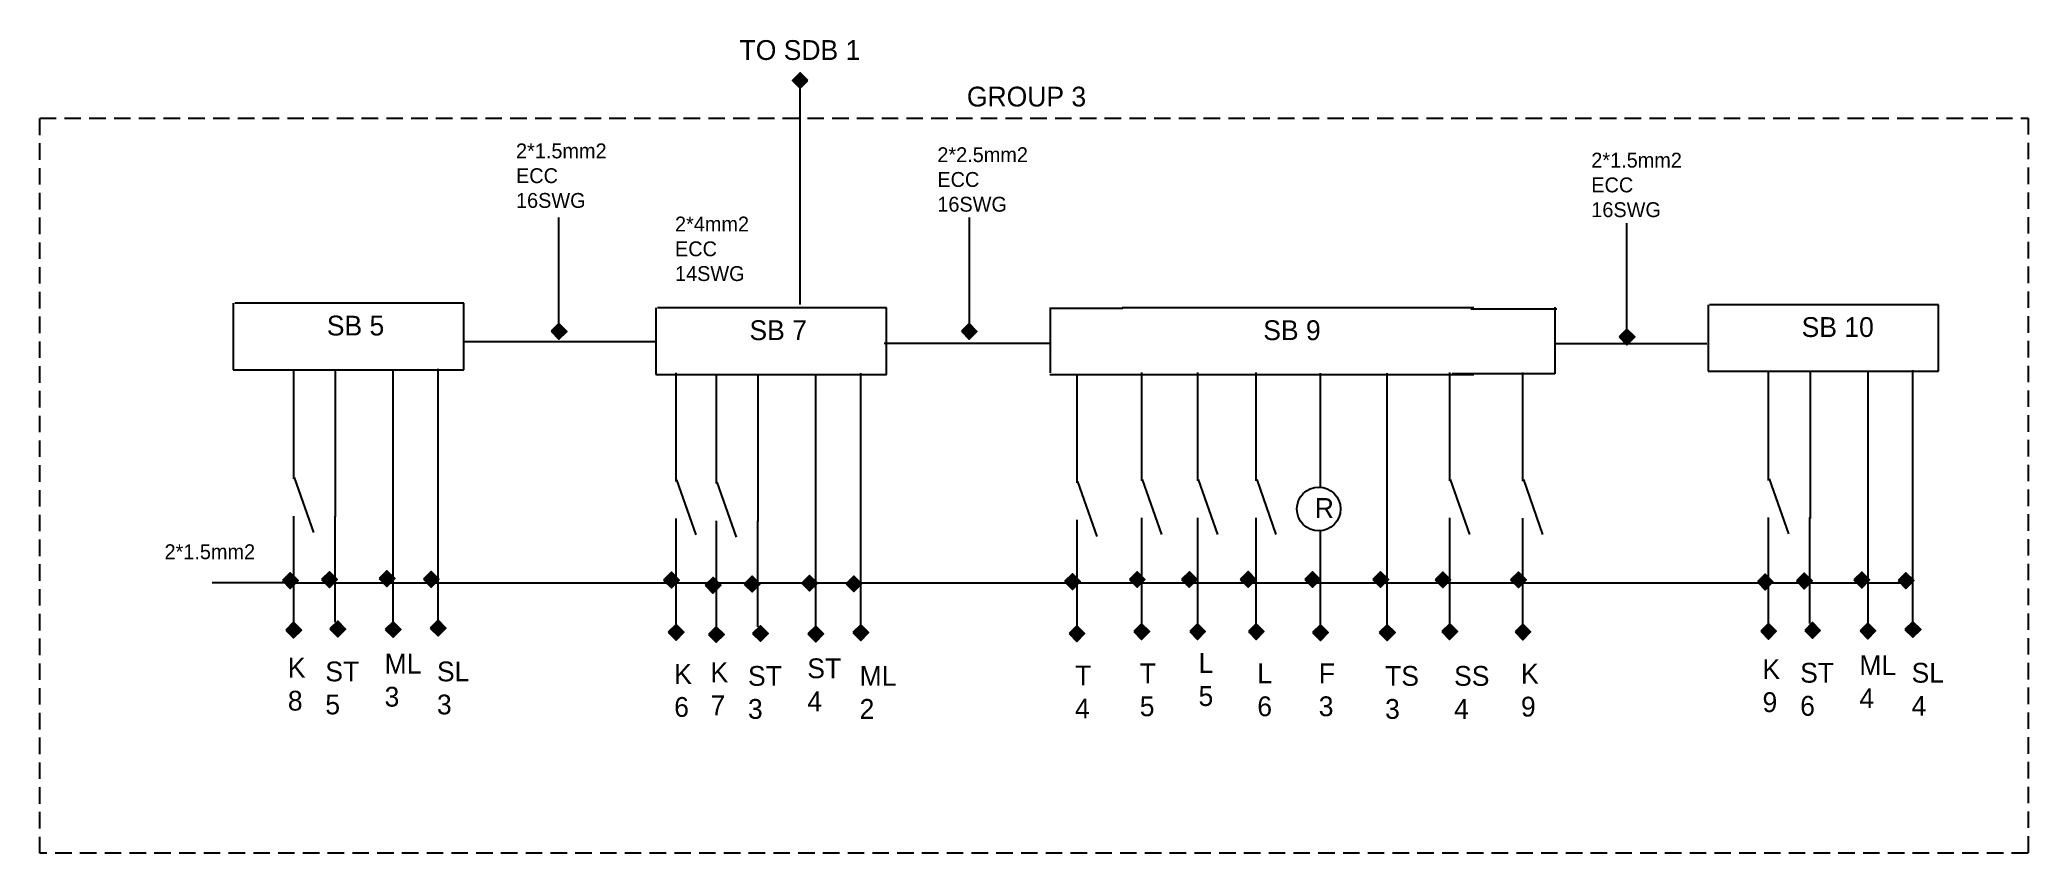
# Model space of a CAD drawing. Header units: inches. Extents: x 6 to 168, y -481 to 43.
# Drawn here: x 21.1 to 141.6, y -151.9 to -102.6 of the extents above; entities that cross this region are included whole.
import ezdxf

# ---------------------------------------------------------------- set-up
doc = ezdxf.new("R2010")
doc.units = ezdxf.units.IN
doc.header["$MEASUREMENT"] = 0
doc.linetypes.add('DASHEDX2', pattern=[1.5, 1, -0.5])

msp = doc.modelspace()

# ---------------------------------------------------------------- texts
at = {"attachment_point": 1}
for s, insert, char_height, width in [('TO SDB 1', (63.51, -102.63), 1.2, 10.1519), ('GROUP 3', (77.28, -105.45), 1.2, 10.1519), ('2*1.5mm2\\PECC\\P16SWG', (49.97, -108.89), 0.9, 31.096), ('2*2.5mm2\\PECC\\P16SWG', (75.49, -109.12), 0.9, 31.096), ('2*1.5mm2\\PECC\\P16SWG', (115.1, -109.45), 0.9, 31.096), ('2*4mm2\\PECC\\P14SWG', (59.6, -113.32), 0.9, 31.096), ('SB 5', (38.51, -119.32), 1.2, 5.115), ('SB 7', (64.11, -119.6), 1.2, 5.115), ('SB 9', (95.23, -119.6), 1.2, 5.115), ('SB 10', (127.84, -119.41), 1.2, 5.115), ('R', (98.35, -130.37), 1.2, 9.9919), ('2*1.5mm2', (28.68, -133.17), 0.9, 8.3748), ('K\\P8', (36.15, -140.04), 1.2, 2.3613), ('ST\\P5', (38.42, -140.27), 1.2, 2.3613), ('ML\\P3', (42.01, -139.8), 1.2, 2.3613), ('SL\\P3', (45.18, -140.27), 1.2, 2.3613), ('K\\P6', (59.55, -140.42), 1.2, 2.3613), ('K\\P7', (61.75, -140.32), 1.2, 2.3613), ('ST\\P3', (64.02, -140.54), 1.2, 2.3613), ('ST\\P4', (67.61, -140.08), 1.2, 2.3613), ('ML\\P2', (70.78, -140.54), 1.2, 2.3613), ('T\\P4', (83.83, -140.51), 1.2, 2.3613), ('T\\P5', (87.75, -140.38), 1.2, 2.3613), ('L\\P5', (91.31, -139.76), 1.2, 2.3613), ('L\\P6', (94.87, -140.38), 1.2, 2.3613), ('F\\P3', (98.59, -140.38), 1.2, 2.3613), ('TS\\P3', (102.61, -140.54), 1.2, 2.3613), ('SS\\P4', (106.79, -140.54), 1.2, 2.3613), ('K\\P9', (110.84, -140.4), 1.2, 2.3613), ('K\\P9', (125.47, -140.13), 1.2, 2.3613), ('ST\\P6', (127.75, -140.35), 1.2, 2.3613), ('ML\\P4', (131.34, -139.89), 1.2, 2.3613), ('SL\\P4', (134.5, -140.35), 1.2, 2.3613)]:
    msp.add_mtext(s, dxfattribs=dict(at, insert=insert, char_height=char_height, width=width))

# ---------------------------------------------------------------- hatches: boundary and pattern name
for points in [[(67.65, -105.08), (67.18, -104.61), (66.71, -105.08), (67.18, -105.55)], [(52.09, -120.26), (52.56, -120.74), (53.04, -120.27), (52.57, -119.79)], [(76.95, -120.26), (77.42, -120.74), (77.89, -120.27), (77.42, -119.79)], [(116.78, -120.6), (117.26, -121.08), (117.73, -120.61), (117.26, -120.13)], [(38.19, -135.3), (38.67, -135.78), (39.14, -135.3), (38.67, -134.83)], [(41.68, -135.24), (42.15, -135.72), (42.63, -135.24), (42.15, -134.77)], [(44.36, -135.29), (44.83, -135.76), (45.3, -135.29), (44.83, -134.81)], [(58.91, -135.34), (59.38, -135.81), (59.86, -135.34), (59.38, -134.86)], [(87.12, -135.3), (87.59, -135.77), (88.06, -135.3), (87.59, -134.83)], [(90.28, -135.3), (90.75, -135.77), (91.23, -135.3), (90.76, -134.83)], [(93.84, -135.3), (94.32, -135.77), (94.79, -135.3), (94.32, -134.82)], [(97.74, -135.3), (98.21, -135.77), (98.68, -135.3), (98.21, -134.83)], [(101.86, -135.3), (102.33, -135.77), (102.81, -135.3), (102.33, -134.83)], [(105.64, -135.32), (106.11, -135.79), (106.58, -135.32), (106.11, -134.85)], [(110.2, -135.32), (110.68, -135.79), (111.15, -135.32), (110.68, -134.85)], [(131.01, -135.33), (131.48, -135.8), (131.95, -135.33), (131.48, -134.85)], [(35.83, -135.37), (36.3, -135.84), (36.78, -135.37), (36.3, -134.9)], [(61.43, -135.64), (61.9, -136.12), (62.38, -135.65), (61.91, -135.17)], [(63.79, -135.58), (64.27, -136.05), (64.74, -135.58), (64.27, -135.1)], [(67.28, -135.52), (67.75, -135.99), (68.23, -135.52), (67.75, -135.05)], [(69.96, -135.56), (70.43, -136.03), (70.9, -135.56), (70.43, -135.09)], [(83.19, -135.42), (83.67, -135.9), (84.14, -135.42), (83.67, -134.95)], [(125.16, -135.45), (125.63, -135.93), (126.1, -135.45), (125.63, -134.98)], [(127.52, -135.39), (127.99, -135.86), (128.47, -135.39), (127.99, -134.91)], [(133.68, -135.37), (134.16, -135.84), (134.63, -135.37), (134.16, -134.9)], [(36.03, -138.36), (36.5, -138.83), (36.98, -138.36), (36.5, -137.88)], [(38.7, -138.29), (39.17, -138.77), (39.65, -138.3), (39.17, -137.82)], [(42.05, -138.33), (42.52, -138.8), (42.99, -138.33), (42.52, -137.86)], [(44.77, -138.25), (45.25, -138.72), (45.72, -138.25), (45.25, -137.77)], [(59.18, -138.5), (59.66, -138.97), (60.13, -138.5), (59.66, -138.03)], [(61.63, -138.63), (62.1, -139.1), (62.58, -138.63), (62.1, -138.16)], [(64.3, -138.57), (64.77, -139.04), (65.25, -138.57), (64.77, -138.1)], [(67.65, -138.6), (68.12, -139.08), (68.59, -138.6), (68.12, -138.13)], [(70.37, -138.52), (70.85, -138.99), (71.32, -138.52), (70.85, -138.05)], [(83.47, -138.58), (83.94, -139.06), (84.41, -138.58), (83.94, -138.11)], [(87.39, -138.46), (87.86, -138.93), (88.34, -138.46), (87.86, -137.99)], [(90.78, -138.46), (91.25, -138.93), (91.72, -138.46), (91.25, -137.99)], [(94.33, -138.46), (94.8, -138.93), (95.27, -138.46), (94.8, -137.99)], [(98.22, -138.52), (98.69, -138.99), (99.16, -138.52), (98.69, -138.04)], [(102.26, -138.52), (102.74, -138.99), (103.21, -138.52), (102.74, -138.04)], [(106.05, -138.46), (106.52, -138.93), (107, -138.46), (106.53, -137.99)], [(110.48, -138.48), (110.95, -138.95), (111.42, -138.48), (110.95, -138.01)], [(125.36, -138.44), (125.83, -138.91), (126.3, -138.44), (125.83, -137.97)], [(128.03, -138.38), (128.5, -138.85), (128.97, -138.38), (128.5, -137.9)], [(131.38, -138.41), (131.85, -138.89), (132.32, -138.41), (131.85, -137.94)], [(134.1, -138.33), (134.57, -138.8), (135.05, -138.33), (134.57, -137.86)]]:
    msp.add_hatch(color=0).paths.add_polyline_path(points)

# ---------------------------------------------------------------- linework, layer by layer
for p, q in [((67.17, -105.55), (67.17, -118.64)), ((52.57, -119.79), (52.57, -113.37)), ((77.43, -119.79), (77.43, -113.37)), ((117.26, -120.13), (117.26, -113.71)), ((32.84, -118.57), (32.84, -122.61)), ((46.81, -118.57), (32.94, -118.57)), ((46.81, -122.61), (46.81, -118.57)), ((58.44, -118.85), (58.44, -122.89)), ((72.41, -118.85), (58.54, -118.85)), ((72.41, -122.89), (72.41, -118.85)), ((86.73, -118.89), (82.31, -118.89)), ((82.33, -118.83), (82.33, -122.78)), ((107.99, -118.85), (86.68, -118.85)), ((107.81, -118.91), (113.01, -118.91)), ((112.9, -118.8), (112.9, -122.85)), ((122.17, -118.66), (122.17, -122.69)), ((136.13, -118.66), (122.26, -118.66)), ((136.13, -122.69), (136.13, -118.66)), ((46.75, -120.89), (58.49, -120.89)), ((72.27, -120.99), (82.37, -120.99)), ((112.91, -121), (122.09, -121)), ((32.84, -122.61), (46.81, -122.61)), ((36.51, -129.21), (36.51, -122.65)), ((39.04, -131.51), (39.04, -122.61)), ((42.53, -137.86), (42.53, -122.62)), ((45.25, -137.77), (45.25, -122.54)), ((59.67, -129.36), (59.67, -122.79)), ((70.85, -138.05), (70.85, -122.81)), ((87.87, -129.32), (87.87, -122.76)), ((91.26, -129.32), (91.26, -122.76)), ((94.81, -129.32), (94.81, -122.76)), ((98.7, -129.71), (98.7, -122.81)), ((102.74, -138.04), (102.74, -122.81)), ((106.53, -129.32), (106.53, -122.76)), ((112.9, -122.85), (106.67, -122.85)), ((110.96, -129.34), (110.96, -122.77)), ((122.17, -122.69), (136.13, -122.69)), ((125.84, -129.3), (125.84, -122.73)), ((128.37, -131.6), (128.37, -122.69)), ((131.86, -137.94), (131.86, -122.71)), ((134.58, -137.86), (134.58, -122.62)), ((58.44, -122.89), (72.41, -122.89)), ((62.11, -129.49), (62.11, -122.92)), ((64.64, -131.79), (64.64, -122.89)), ((68.13, -138.13), (68.13, -122.9)), ((86.66, -122.91), (82.31, -122.91)), ((83.95, -129.44), (83.95, -122.88)), ((86.68, -122.88), (107.99, -122.88)), ((36.54, -129.13), (37.71, -132.46)), ((59.69, -129.27), (60.86, -132.6)), ((62.14, -129.41), (63.31, -132.73)), ((83.98, -129.36), (85.14, -132.69)), ((87.9, -129.24), (89.07, -132.57)), ((91.29, -129.24), (92.45, -132.57)), ((94.84, -129.24), (96, -132.57)), ((106.56, -129.24), (107.73, -132.57)), ((110.99, -129.25), (112.15, -132.58)), ((125.87, -129.21), (127.04, -132.54)), ((36.51, -137.88), (36.51, -131.46)), ((39.01, -137.88), (39.01, -131.46)), ((59.67, -138.02), (59.67, -131.6)), ((62.11, -138.16), (62.11, -131.74)), ((64.61, -138.16), (64.61, -131.74)), ((83.95, -138.11), (83.95, -131.69)), ((87.87, -137.99), (87.87, -131.57)), ((91.26, -137.99), (91.26, -131.57)), ((94.81, -137.99), (94.81, -131.57)), ((98.7, -138.04), (98.7, -132.34)), ((106.53, -137.99), (106.53, -131.57)), ((110.96, -138.01), (110.96, -131.58)), ((125.84, -137.97), (125.84, -131.54)), ((128.34, -137.97), (128.34, -131.54)), ((35.93, -135.51), (31.57, -135.51)), ((36.45, -135.51), (134.58, -135.51))]:
    msp.add_line(p, q)
for points in [[(67.65, -105.08), (67.18, -104.61), (66.71, -105.08), (67.18, -105.55)], [(52.09, -120.26), (52.56, -120.74), (53.04, -120.27), (52.57, -119.79)], [(76.95, -120.26), (77.42, -120.74), (77.89, -120.27), (77.42, -119.79)], [(116.78, -120.6), (117.26, -121.08), (117.73, -120.61), (117.26, -120.13)], [(38.19, -135.3), (38.67, -135.78), (39.14, -135.3), (38.67, -134.83)], [(41.68, -135.24), (42.15, -135.72), (42.63, -135.24), (42.15, -134.77)], [(44.36, -135.29), (44.83, -135.76), (45.3, -135.29), (44.83, -134.81)], [(58.91, -135.34), (59.38, -135.81), (59.86, -135.34), (59.38, -134.86)], [(87.12, -135.3), (87.59, -135.77), (88.06, -135.3), (87.59, -134.83)], [(90.28, -135.3), (90.75, -135.77), (91.23, -135.3), (90.76, -134.83)], [(93.84, -135.3), (94.32, -135.77), (94.79, -135.3), (94.32, -134.82)], [(97.74, -135.3), (98.21, -135.77), (98.68, -135.3), (98.21, -134.83)], [(101.86, -135.3), (102.33, -135.77), (102.81, -135.3), (102.33, -134.83)], [(105.64, -135.32), (106.11, -135.79), (106.58, -135.32), (106.11, -134.85)], [(110.2, -135.32), (110.68, -135.79), (111.15, -135.32), (110.68, -134.85)], [(131.01, -135.33), (131.48, -135.8), (131.95, -135.33), (131.48, -134.85)], [(35.83, -135.37), (36.3, -135.84), (36.78, -135.37), (36.3, -134.9)], [(61.43, -135.64), (61.9, -136.12), (62.38, -135.65), (61.91, -135.17)], [(63.79, -135.58), (64.27, -136.05), (64.74, -135.58), (64.27, -135.1)], [(67.28, -135.52), (67.75, -135.99), (68.23, -135.52), (67.75, -135.05)], [(69.96, -135.56), (70.43, -136.03), (70.9, -135.56), (70.43, -135.09)], [(83.19, -135.42), (83.67, -135.9), (84.14, -135.42), (83.67, -134.95)], [(125.16, -135.45), (125.63, -135.93), (126.1, -135.45), (125.63, -134.98)], [(127.52, -135.39), (127.99, -135.86), (128.47, -135.39), (127.99, -134.91)], [(133.68, -135.37), (134.16, -135.84), (134.63, -135.37), (134.16, -134.9)], [(36.03, -138.36), (36.5, -138.83), (36.98, -138.36), (36.5, -137.88)], [(38.7, -138.29), (39.17, -138.77), (39.65, -138.3), (39.17, -137.82)], [(42.05, -138.33), (42.52, -138.8), (42.99, -138.33), (42.52, -137.86)], [(44.77, -138.25), (45.25, -138.72), (45.72, -138.25), (45.25, -137.77)], [(59.18, -138.5), (59.66, -138.97), (60.13, -138.5), (59.66, -138.03)], [(61.63, -138.63), (62.1, -139.1), (62.58, -138.63), (62.1, -138.16)], [(64.3, -138.57), (64.77, -139.04), (65.25, -138.57), (64.77, -138.1)], [(67.65, -138.6), (68.12, -139.08), (68.59, -138.6), (68.12, -138.13)], [(70.37, -138.52), (70.85, -138.99), (71.32, -138.52), (70.85, -138.05)], [(83.47, -138.58), (83.94, -139.06), (84.41, -138.58), (83.94, -138.11)], [(87.39, -138.46), (87.86, -138.93), (88.34, -138.46), (87.86, -137.99)], [(90.78, -138.46), (91.25, -138.93), (91.72, -138.46), (91.25, -137.99)], [(94.33, -138.46), (94.8, -138.93), (95.27, -138.46), (94.8, -137.99)], [(98.22, -138.52), (98.69, -138.99), (99.16, -138.52), (98.69, -138.04)], [(102.26, -138.52), (102.74, -138.99), (103.21, -138.52), (102.74, -138.04)], [(106.05, -138.46), (106.52, -138.93), (107, -138.46), (106.53, -137.99)], [(110.48, -138.48), (110.95, -138.95), (111.42, -138.48), (110.95, -138.01)], [(125.36, -138.44), (125.83, -138.91), (126.3, -138.44), (125.83, -137.97)], [(128.03, -138.38), (128.5, -138.85), (128.97, -138.38), (128.5, -137.9)], [(131.38, -138.41), (131.85, -138.89), (132.32, -138.41), (131.85, -137.94)], [(134.1, -138.33), (134.57, -138.8), (135.05, -138.33), (134.57, -137.86)]]:
    msp.add_lwpolyline(points, close=True)
at = {"linetype": 'DASHEDX2'}
msp.add_lwpolyline([(21.12, -107.35), (141.56, -107.35), (141.56, -151.88), (21.12, -151.88)], close=True, dxfattribs=at)
msp.add_circle((98.59, -131.03), 1.32)

msp.set_redraw_order([(e.dxf.handle, doc.entitydb.next_handle()) for e in msp.query("TEXT MTEXT ATTDEF DIMENSION ARC_DIMENSION")])  # texts and dimensions are drawn at this point

doc.saveas('drawing.dxf')
